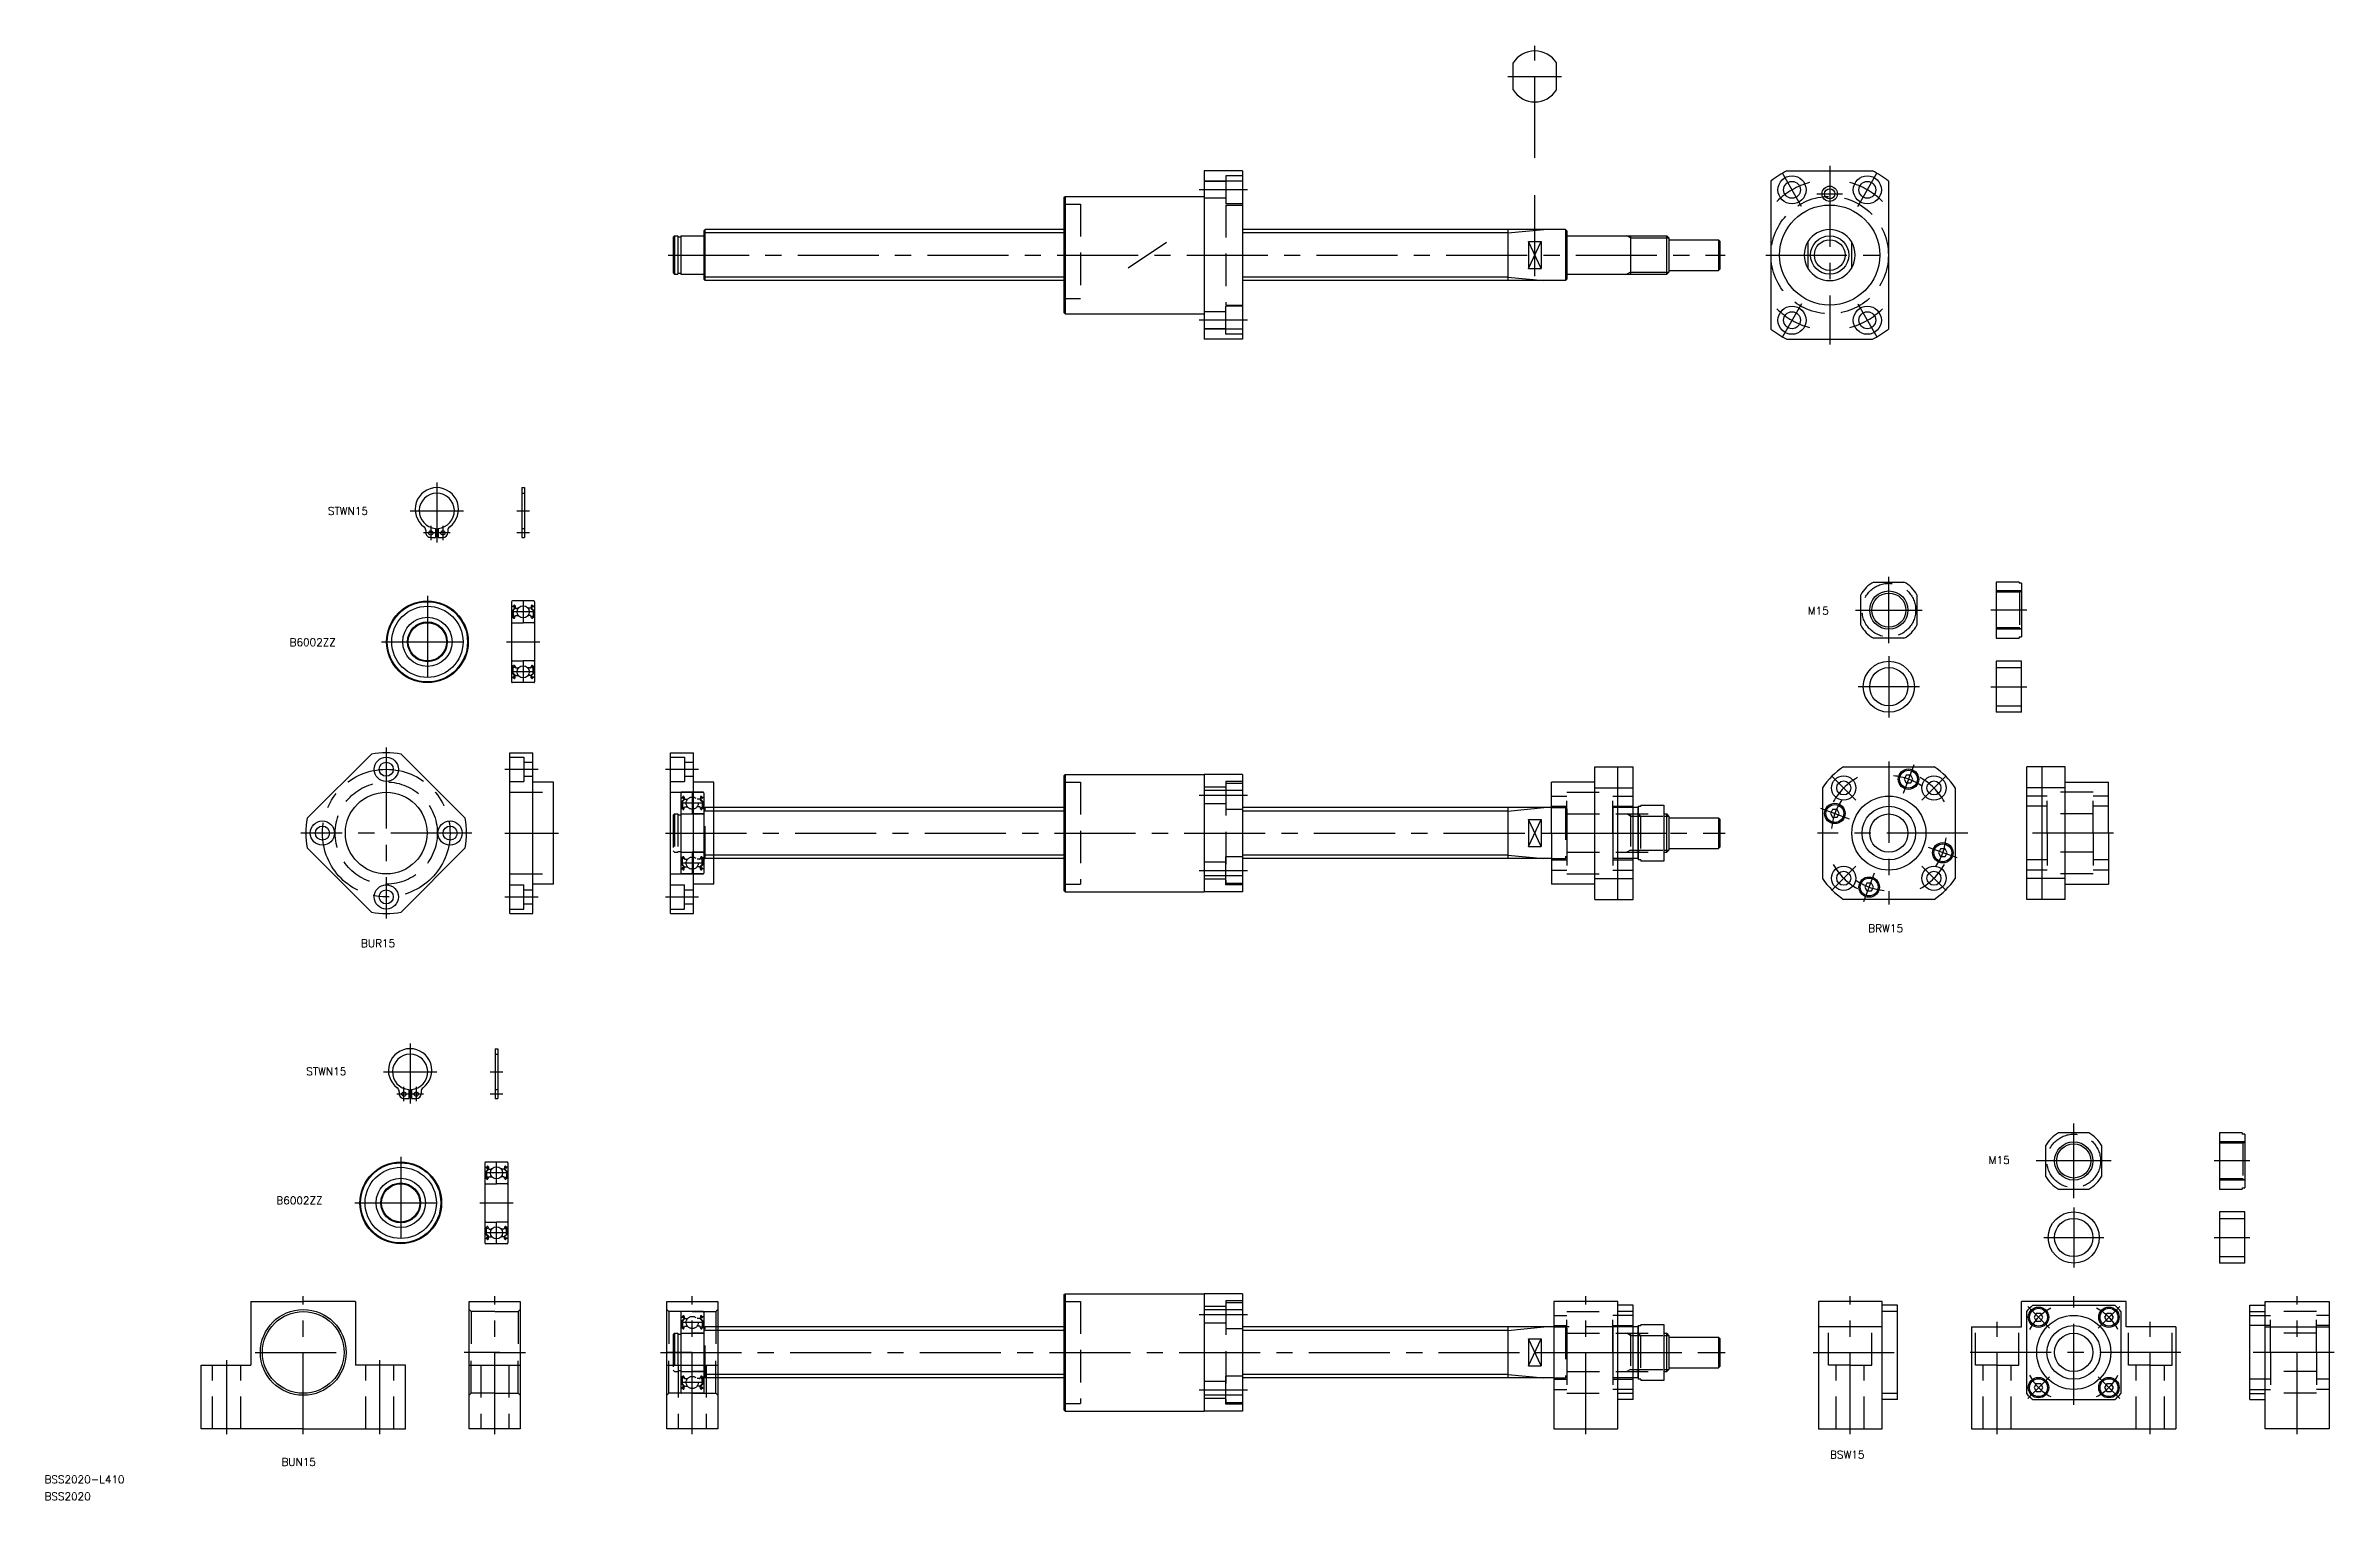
# Model space of a CAD drawing. Extents: x -101 to 795, y -58 to 512.
import ezdxf

# ---------------------------------------------------------------- set-up
doc = ezdxf.new("R2010")
doc.units = 0
doc.linetypes.add('CENTER', pattern=[50.8, 31.75, -6.35, 6.35, -6.35])
doc.linetypes.add('DASHED', pattern=[19.05, 12.7, -6.35])
doc.layers.get('0').update_dxf_attribs({"linetype": 'CONTINUOUS'})
doc.layers.add('CENTER', color=1, linetype='CENTER')
doc.styles.get("Standard").update_dxf_attribs({"font": 'txt.shx', "height": 3, "bigfont": 'bigfont.shx'})

msp = doc.modelspace()

# ---------------------------------------------------------------- texts
at = {"color": 7, "linetype": 'CONTINUOUS'}
for s, p in [('STWN15', (9.64, 328.16)), ('M15', (589.28, 289.08)), ('B6002ZZ', (-5.36, 276.73)), ('BUR15', (22.62, 158.77)), ('BRW15', (612.99, 164.66)), ('STWN15', (1.17, 108.6)), ('M15', (660.13, 73.83)), ('B6002ZZ', (-10.54, 58.03)), ('BUN15', (-8.55, -44.43)), ('BSW15', (598.01, -41.56)), ('BSS2020-L410', (-101.37, -51.27)), ('BSS2020', (-101.37, -57.92))]:
    msp.add_text(s, height=3, dxfattribs=at).set_placement(p)

# ---------------------------------------------------------------- linework, layer by layer
at = {"color": 7, "linetype": 'CONTINUOUS'}
for p, q in [((473.87, 494.67), (473.87, 505.2)), ((490.87, 494.67), (490.87, 505.2)), ((352.87, 462.93), (352.87, 396.93)), ((367.87, 462.93), (352.87, 462.93)), ((367.87, 458.92), (352.87, 458.92)), ((367.87, 462.93), (367.87, 396.93)), ((574.87, 458.92), (574.87, 400.95)), ((581.14, 462.93), (614.6, 462.93)), ((620.87, 458.92), (620.87, 400.95)), ((297.87, 452.43), (298.37, 452.93)), ((297.87, 452.43), (297.87, 407.43)), ((298.37, 452.93), (298.37, 406.93)), ((298.37, 452.93), (352.87, 452.93)), ((156.87, 439.43), (157.37, 439.93)), ((156.87, 439.43), (156.87, 420.43)), ((157.37, 419.93), (157.37, 439.93)), ((297.87, 439.93), (157.37, 439.93)), ((494.37, 439.93), (367.87, 439.93)), ((471.87, 439.93), (471.87, 419.93)), ((494.37, 439.93), (494.37, 419.93)), ((494.37, 439.93), (494.87, 439.43)), ((494.87, 439.43), (494.87, 420.43)), ((145.37, 437.43), (144.87, 436.93)), ((144.87, 436.93), (144.87, 422.93)), ((145.37, 437.43), (145.37, 422.43)), ((145.37, 437.43), (146.72, 437.43)), ((146.72, 437.43), (146.72, 422.43)), ((146.72, 437.08), (147.87, 437.08)), ((147.87, 437.43), (147.87, 422.43)), ((147.87, 437.43), (156.67, 437.43)), ((479.87, 435.2), (484.87, 435.2)), ((479.87, 435.2), (479.87, 424.66)), ((484.87, 435.2), (484.87, 424.66)), ((495.07, 437.43), (534.06, 437.43)), ((519.87, 437.43), (519.87, 422.43)), ((534.06, 422.43), (534.06, 437.43)), ((534.87, 436.62), (534.06, 437.43)), ((534.87, 436.62), (534.87, 423.25)), ((534.87, 435.93), (554.37, 435.93)), ((554.37, 435.93), (554.37, 423.93)), ((554.37, 435.93), (554.87, 435.43)), ((554.87, 435.43), (554.87, 424.43)), ((589.37, 435.2), (589.37, 424.67)), ((606.37, 435.2), (606.37, 424.67)), ((144.87, 422.93), (145.37, 422.43)), ((145.37, 422.43), (146.72, 422.43)), ((146.72, 422.78), (147.87, 422.78)), ((147.87, 422.43), (156.67, 422.43)), ((479.87, 424.66), (484.87, 424.66)), ((495.07, 422.43), (534.06, 422.43)), ((504.9, 422.43), (504.9, 422.43)), ((514.72, 422.43), (514.72, 422.43)), ((534.87, 423.25), (534.06, 422.43)), ((534.87, 423.93), (554.37, 423.93)), ((554.87, 424.43), (554.37, 423.93)), ((156.87, 420.43), (157.37, 419.93)), ((297.87, 419.93), (157.37, 419.93)), ((494.37, 419.93), (367.87, 419.93)), ((494.87, 420.43), (494.37, 419.93)), ((298.37, 406.93), (297.87, 407.43)), ((298.37, 406.93), (352.87, 406.93)), ((367.87, 400.95), (352.87, 400.95)), ((367.87, 396.93), (352.87, 396.93)), ((581.14, 396.93), (614.6, 396.93)), ((85.62, 338.81), (85.62, 319.31)), ((85.62, 338.81), (86.62, 338.81)), ((86.62, 338.81), (86.62, 319.31)), ((51.8, 322.83), (51.8, 319.31)), ((52.8, 322.83), (52.8, 319.31)), ((48, 321.96), (48, 321.21)), ((49.9, 319.31), (51.8, 319.31)), ((51.8, 321.95), (51.8, 321.95)), ((51.8, 321.07), (51.8, 321.07)), ((52.8, 319.31), (54.7, 319.31)), ((56.6, 321.96), (56.6, 321.21)), ((85.62, 319.31), (86.62, 319.31)), ((610.04, 284.88), (610.04, 296.75)), ((615.1, 301.82), (626.98, 301.82)), ((632.04, 296.75), (632.04, 284.88)), ((663.04, 301.82), (663.04, 279.81)), ((672.04, 301.82), (663.04, 301.82)), ((672.04, 301.82), (672.04, 301.32)), ((673.04, 301.32), (672.04, 301.32)), ((673.04, 301.32), (673.04, 280.32)), ((81.62, 294.1), (81.62, 262.7)), ((81.72, 292.35), (82.18, 292.35)), ((81.82, 288.05), (82.12, 288.05)), ((86.12, 294.4), (81.92, 294.4)), ((82.8, 291.58), (82.05, 290.83)), ((82.05, 290.83), (82.05, 288.45)), ((82.12, 288.05), (82.4, 287.72)), ((82.18, 292.35), (82.43, 292.65)), ((82.36, 291.94), (82.21, 292.07)), ((83, 291.5), (82.25, 290.75)), ((82.25, 290.75), (82.25, 288.45)), ((82.7, 288.45), (82.25, 288.45)), ((82.25, 288.25), (82.7, 288.25)), ((82.33, 292.22), (82.59, 292.52)), ((82.49, 292.09), (82.33, 292.22)), ((82.36, 291.94), (82.49, 292.09)), ((82.55, 287.65), (82.62, 287.65)), ((82.7, 288.25), (82.7, 288.45)), ((82.76, 292.46), (82.8, 291.58)), ((82.8, 287.78), (83.07, 288.52)), ((82.96, 292.48), (83.02, 291.74)), ((83, 291.97), (83, 291.5)), ((83.12, 291.65), (84.27, 291.65)), ((83.26, 288.65), (84.27, 288.65)), ((90.32, 294.4), (86.12, 294.4)), ((89.12, 291.65), (87.97, 291.65)), ((88.98, 288.65), (87.97, 288.65)), ((89.44, 287.78), (89.17, 288.52)), ((89.28, 292.48), (89.22, 291.74)), ((89.24, 291.97), (89.24, 291.5)), ((89.24, 291.5), (89.99, 290.75)), ((89.48, 292.46), (89.44, 291.58)), ((89.44, 291.58), (90.19, 290.83)), ((89.54, 288.25), (89.54, 288.45)), ((89.54, 288.45), (89.99, 288.45)), ((89.99, 288.25), (89.54, 288.25)), ((89.69, 287.65), (89.63, 287.65)), ((89.91, 292.22), (89.66, 292.52)), ((89.76, 292.09), (89.91, 292.22)), ((89.88, 291.94), (89.76, 292.09)), ((90.06, 292.35), (89.81, 292.65)), ((90.12, 288.05), (89.85, 287.72)), ((89.88, 291.94), (90.04, 292.07)), ((89.99, 290.75), (89.99, 288.45)), ((90.52, 292.35), (90.06, 292.35)), ((90.42, 288.05), (90.12, 288.05)), ((90.19, 290.83), (90.19, 288.45)), ((90.62, 294.1), (90.62, 262.7)), ((81.92, 285.9), (86.12, 285.9)), ((90.32, 285.9), (86.12, 285.9)), ((626.98, 279.81), (615.1, 279.81)), ((621.04, 279.81), (621.04, 279.81)), ((624.01, 279.81), (624.01, 279.81)), ((663.04, 279.81), (672.04, 279.81)), ((672.04, 280.32), (672.04, 279.81)), ((672.04, 280.32), (673.04, 280.32)), ((81.92, 270.9), (86.12, 270.9)), ((82.12, 268.75), (82.4, 269.08)), ((82.55, 269.15), (82.62, 269.15)), ((82.8, 269.02), (83.07, 268.28)), ((83.2, 270.9), (83.2, 270.9)), ((84.17, 270.9), (84.17, 270.9)), ((90.32, 270.9), (86.12, 270.9)), ((89.44, 269.02), (89.17, 268.28)), ((89.69, 269.15), (89.63, 269.15)), ((90.12, 268.75), (89.85, 269.08)), ((663.04, 270.81), (663.04, 250.81)), ((673.04, 270.81), (663.04, 270.81)), ((673.04, 250.81), (673.04, 270.81)), ((81.72, 264.45), (82.18, 264.45)), ((81.82, 268.75), (82.12, 268.75)), ((90.32, 262.4), (81.92, 262.4)), ((82.05, 265.97), (82.05, 268.35)), ((82.8, 265.22), (82.05, 265.97)), ((82.18, 264.45), (82.43, 264.15)), ((82.36, 264.86), (82.21, 264.73)), ((82.25, 268.55), (82.7, 268.55)), ((82.7, 268.35), (82.25, 268.35)), ((82.25, 266.05), (82.25, 268.35)), ((83, 265.3), (82.25, 266.05)), ((82.49, 264.71), (82.33, 264.58)), ((82.33, 264.58), (82.59, 264.28)), ((82.36, 264.86), (82.49, 264.71)), ((82.7, 268.55), (82.7, 268.35)), ((82.76, 264.34), (82.8, 265.22)), ((82.96, 264.32), (83.02, 265.06)), ((83, 264.83), (83, 265.3)), ((83.12, 265.15), (84.27, 265.15)), ((83.26, 268.15), (84.27, 268.15)), ((90.32, 262.4), (86.12, 262.4)), ((88.98, 268.15), (87.97, 268.15)), ((89.12, 265.15), (87.97, 265.15)), ((89.28, 264.32), (89.22, 265.06)), ((89.24, 265.3), (89.99, 266.05)), ((89.24, 264.83), (89.24, 265.3)), ((89.44, 265.22), (90.19, 265.97)), ((89.48, 264.34), (89.44, 265.22)), ((89.54, 268.55), (89.54, 268.35)), ((89.99, 268.55), (89.54, 268.55)), ((89.54, 268.35), (89.99, 268.35)), ((89.91, 264.58), (89.66, 264.28)), ((89.88, 264.86), (89.76, 264.71)), ((89.76, 264.71), (89.91, 264.58)), ((90.06, 264.45), (89.81, 264.15)), ((89.88, 264.86), (90.04, 264.73)), ((89.99, 266.05), (89.99, 268.35)), ((90.52, 264.45), (90.06, 264.45)), ((90.42, 268.75), (90.12, 268.75)), ((90.19, 265.97), (90.19, 268.35)), ((673.04, 250.81), (663.04, 250.81)), ((1.54, 209.27), (26.69, 234.42)), ((38.31, 234.42), (63.46, 209.27)), ((80.95, 171.96), (80.95, 234.96)), ((80.95, 234.96), (89.95, 234.96)), ((89.95, 171.96), (89.95, 234.96)), ((143.87, 171.96), (143.87, 234.96)), ((143.87, 234.96), (152.87, 234.96)), ((152.87, 171.96), (152.87, 234.96)), ((297.87, 225.96), (298.37, 226.46)), ((297.87, 225.96), (297.87, 180.96)), ((298.37, 226.46), (352.87, 226.46)), ((298.37, 226.46), (298.37, 180.46)), ((367.87, 226.46), (352.87, 226.46)), ((352.87, 226.46), (352.87, 180.46)), ((367.87, 226.46), (367.87, 180.46)), ((505.87, 177.46), (505.87, 229.46)), ((505.87, 229.46), (520.87, 229.46)), ((514.87, 177.46), (514.87, 229.46)), ((520.87, 177.46), (520.87, 229.46)), ((603.26, 229.46), (638.82, 229.46)), ((675.04, 177.46), (675.04, 229.46)), ((690.04, 229.46), (675.04, 229.46)), ((681.04, 177.46), (681.04, 229.46)), ((690.04, 177.46), (690.04, 229.46)), ((97.95, 223.46), (89.95, 223.46)), ((97.95, 183.46), (97.95, 223.46)), ((160.87, 223.46), (152.87, 223.46)), ((160.87, 183.46), (160.87, 223.46)), ((367.87, 220.19), (352.87, 220.19)), ((488.87, 203.46), (488.87, 223.46)), ((505.87, 223.46), (488.87, 223.46)), ((505.87, 221.24), (520.87, 221.24)), ((595.04, 221.24), (595.04, 185.68)), ((647.04, 221.24), (647.04, 185.68)), ((690.04, 221.24), (675.04, 221.24)), ((690.04, 223.46), (707.04, 223.46)), ((707.04, 203.46), (707.04, 223.46)), ((297.87, 213.46), (160.87, 213.46)), ((488.87, 213.46), (367.87, 213.46)), ((471.87, 213.46), (471.87, 193.46)), ((479.87, 208.73), (484.87, 208.73)), ((479.87, 208.73), (479.87, 198.19)), ((484.87, 208.73), (484.87, 198.19)), ((512.87, 213.46), (512.87, 193.46)), ((522.87, 213.46), (512.87, 213.46)), ((522.87, 213.96), (522.87, 192.96)), ((522.87, 213.96), (523.87, 213.96)), ((522.87, 193.46), (522.87, 213.46)), ((523.87, 214.46), (532.87, 214.46)), ((523.87, 214.46), (523.87, 213.96)), ((532.87, 214.46), (532.87, 192.46)), ((532.87, 210.96), (534.06, 210.96)), ((534.06, 195.96), (534.06, 210.96)), ((534.87, 210.15), (534.06, 210.96)), ((534.87, 210.15), (534.87, 196.77)), ((534.87, 209.46), (554.37, 209.46)), ((554.37, 209.46), (554.37, 197.46)), ((554.37, 209.46), (554.87, 208.96)), ((554.87, 208.96), (554.87, 197.96)), ((1.54, 197.65), (26.69, 172.5)), ((38.31, 172.5), (63.46, 197.65)), ((479.87, 198.19), (484.87, 198.19)), ((488.87, 203.46), (488.87, 183.46)), ((534.87, 197.46), (554.37, 197.46)), ((554.87, 197.96), (554.37, 197.46)), ((707.04, 203.46), (707.04, 183.46)), ((297.87, 193.46), (160.87, 193.46)), ((488.87, 193.46), (367.87, 193.46)), ((504.9, 195.96), (504.9, 195.96)), ((522.87, 193.46), (512.87, 193.46)), ((514.72, 195.96), (514.72, 195.96)), ((523.87, 192.96), (522.87, 192.96)), ((523.87, 192.96), (523.87, 192.46)), ((532.87, 192.46), (523.87, 192.46)), ((532.87, 195.96), (534.06, 195.96)), ((534.87, 196.77), (534.06, 195.96)), ((97.95, 183.46), (89.95, 183.46)), ((160.87, 183.46), (152.87, 183.46)), ((298.37, 180.46), (297.87, 180.96)), ((298.37, 180.46), (352.87, 180.46)), ((367.87, 186.73), (352.87, 186.73)), ((367.87, 180.46), (352.87, 180.46)), ((505.87, 183.46), (488.87, 183.46)), ((505.87, 185.68), (520.87, 185.68)), ((690.04, 185.68), (675.04, 185.68)), ((690.04, 183.46), (707.04, 183.46)), ((80.95, 171.96), (89.95, 171.96)), ((143.87, 171.96), (152.87, 171.96)), ((505.87, 177.46), (520.87, 177.46)), ((638.82, 177.46), (603.26, 177.46)), ((690.04, 177.46), (675.04, 177.46)), ((75.17, 118.99), (75.17, 99.49)), ((75.17, 118.99), (76.17, 118.99)), ((76.17, 118.99), (76.17, 99.49)), ((37.55, 102.14), (37.55, 101.39)), ((39.45, 99.49), (41.35, 99.49)), ((41.35, 103.01), (41.35, 99.49)), ((41.35, 102.13), (41.35, 102.13)), ((41.35, 101.25), (41.35, 101.25)), ((42.35, 103.01), (42.35, 99.49)), ((42.35, 99.49), (44.25, 99.49)), ((46.15, 102.14), (46.15, 101.39)), ((75.17, 99.49), (76.17, 99.49)), ((682.46, 80.96), (682.46, 69.09)), ((699.4, 86.02), (687.52, 86.02)), ((704.46, 69.09), (704.46, 80.96)), ((750.49, 86.02), (750.49, 64.02)), ((759.49, 86.02), (750.49, 86.02)), ((759.49, 86.02), (759.49, 85.52)), ((760.49, 85.52), (759.49, 85.52)), ((760.49, 85.52), (760.49, 64.52)), ((71.17, 74.28), (71.17, 42.88)), ((71.27, 72.53), (71.73, 72.53)), ((75.67, 74.58), (71.47, 74.58)), ((72.35, 71.77), (71.6, 71.02)), ((71.73, 72.53), (71.98, 72.83)), ((71.91, 72.12), (71.75, 72.25)), ((71.88, 72.41), (72.13, 72.7)), ((72.04, 72.28), (71.88, 72.41)), ((71.91, 72.12), (72.04, 72.28)), ((72.31, 72.64), (72.35, 71.77)), ((72.51, 72.67), (72.57, 71.93)), ((72.55, 72.15), (72.55, 71.68)), ((72.67, 71.83), (73.82, 71.83)), ((79.87, 74.58), (75.67, 74.58)), ((78.67, 71.83), (77.52, 71.83)), ((78.83, 72.67), (78.77, 71.93)), ((78.79, 72.15), (78.79, 71.68)), ((79.03, 72.64), (78.99, 71.77)), ((78.99, 71.77), (79.74, 71.02)), ((79.46, 72.41), (79.21, 72.7)), ((79.3, 72.28), (79.46, 72.41)), ((79.43, 72.12), (79.3, 72.28)), ((79.61, 72.53), (79.36, 72.83)), ((79.43, 72.12), (79.58, 72.25)), ((80.07, 72.53), (79.61, 72.53)), ((80.17, 74.28), (80.17, 42.88)), ((71.37, 68.23), (71.67, 68.23)), ((71.47, 66.08), (75.67, 66.08)), ((71.6, 71.02), (71.6, 68.63)), ((71.67, 68.23), (71.94, 67.91)), ((72.55, 71.68), (71.8, 70.93)), ((71.8, 70.93), (71.8, 68.63)), ((72.25, 68.63), (71.8, 68.63)), ((71.8, 68.43), (72.25, 68.43)), ((72.1, 67.83), (72.16, 67.83)), ((72.25, 68.43), (72.25, 68.63)), ((72.35, 67.97), (72.62, 68.7)), ((72.81, 68.83), (73.82, 68.83)), ((79.87, 66.08), (75.67, 66.08)), ((78.53, 68.83), (77.52, 68.83)), ((78.99, 67.97), (78.72, 68.7)), ((78.79, 71.68), (79.54, 70.93)), ((79.09, 68.63), (79.54, 68.63)), ((79.09, 68.43), (79.09, 68.63)), ((79.54, 68.43), (79.09, 68.43)), ((79.24, 67.83), (79.18, 67.83)), ((79.67, 68.23), (79.39, 67.91)), ((79.54, 70.93), (79.54, 68.63)), ((79.97, 68.23), (79.67, 68.23)), ((79.74, 71.02), (79.74, 68.63)), ((687.52, 64.02), (699.4, 64.02)), ((690.49, 64.02), (690.49, 64.02)), ((693.46, 64.02), (693.46, 64.02)), ((750.49, 64.02), (759.49, 64.02)), ((759.49, 64.52), (759.49, 64.02)), ((759.49, 64.52), (760.49, 64.52)), ((750.49, 55.02), (750.49, 35.02)), ((760.49, 55.02), (750.49, 55.02)), ((760.49, 35.02), (760.49, 55.02)), ((71.37, 48.93), (71.67, 48.93)), ((71.47, 51.08), (75.67, 51.08)), ((71.6, 46.15), (71.6, 48.53)), ((72.35, 45.4), (71.6, 46.15)), ((71.67, 48.93), (71.94, 49.26)), ((71.91, 45.04), (71.75, 44.92)), ((71.8, 48.73), (72.25, 48.73)), ((72.25, 48.53), (71.8, 48.53)), ((71.8, 46.23), (71.8, 48.53)), ((72.55, 45.48), (71.8, 46.23)), ((72.04, 44.89), (71.88, 44.76)), ((71.91, 45.04), (72.04, 44.89)), ((72.1, 49.33), (72.16, 49.33)), ((72.25, 48.73), (72.25, 48.53)), ((72.31, 44.52), (72.35, 45.4)), ((72.35, 49.2), (72.62, 48.47)), ((72.51, 44.5), (72.57, 45.24)), ((72.55, 45.01), (72.55, 45.48)), ((72.67, 45.33), (73.82, 45.33)), ((72.74, 51.08), (72.74, 51.08)), ((72.81, 48.33), (73.82, 48.33)), ((73.72, 51.08), (73.72, 51.08)), ((79.87, 51.08), (75.67, 51.08)), ((78.53, 48.33), (77.52, 48.33)), ((78.67, 45.33), (77.52, 45.33)), ((78.99, 49.2), (78.72, 48.47)), ((78.83, 44.5), (78.77, 45.24)), ((78.79, 45.48), (79.54, 46.23)), ((78.79, 45.01), (78.79, 45.48)), ((78.99, 45.4), (79.74, 46.15)), ((79.03, 44.52), (78.99, 45.4)), ((79.54, 48.73), (79.09, 48.73)), ((79.09, 48.73), (79.09, 48.53)), ((79.09, 48.53), (79.54, 48.53)), ((79.24, 49.33), (79.18, 49.33)), ((79.43, 45.04), (79.3, 44.89)), ((79.3, 44.89), (79.46, 44.76)), ((79.67, 48.93), (79.39, 49.26)), ((79.43, 45.04), (79.58, 44.92)), ((79.54, 46.23), (79.54, 48.53)), ((79.97, 48.93), (79.67, 48.93)), ((79.74, 46.15), (79.74, 48.53)), ((71.27, 44.63), (71.73, 44.63)), ((79.87, 42.58), (71.47, 42.58)), ((71.73, 44.63), (71.98, 44.34)), ((71.88, 44.76), (72.13, 44.47)), ((79.87, 42.58), (75.67, 42.58)), ((79.46, 44.76), (79.21, 44.47)), ((79.61, 44.63), (79.36, 44.34)), ((80.07, 44.63), (79.61, 44.63)), ((760.49, 35.02), (750.49, 35.02)), ((-20.5, 20), (0, 20)), ((-20.5, 20), (-20.5, -5)), ((20.5, 20), (0, 20)), ((20.5, 20), (20.5, -5)), ((65, -30), (65, 20)), ((65, 20), (85, 20)), ((85, 20), (85, -30)), ((142.37, -30), (142.37, 20)), ((142.37, 20), (162.37, 20)), ((162.37, 20), (162.37, -30)), ((297.87, 22.5), (298.37, 23)), ((297.87, 22.5), (297.87, -22.5)), ((298.37, 23), (352.87, 23)), ((298.37, 23), (298.37, -23)), ((367.87, 23), (352.87, 23)), ((352.87, 23), (352.87, -23)), ((367.87, 23), (367.87, -23)), ((489.87, 20), (489.87, -30)), ((514.87, 20), (489.87, 20)), ((514.87, 19.4), (514.87, 20)), ((514.87, -30), (514.87, 19.4)), ((520.87, 18.5), (514.87, 18.5)), ((520.87, -18.5), (520.87, 18.5)), ((593.43, 20), (593.43, -30)), ((618.43, 20), (593.43, 20)), ((618.43, 19.4), (618.43, 20)), ((618.43, -30), (618.43, 19.4)), ((624.43, 18.5), (618.43, 18.5)), ((624.43, -18.5), (624.43, 18.5)), ((713.96, 20), (672.96, 20)), ((672.96, 10), (672.96, 20)), ((677.4, 18.5), (709.52, 18.5)), ((713.96, 10), (713.96, 20)), ((762.49, -18.5), (762.49, 18.5)), ((762.49, 18.5), (768.49, 18.5)), ((768.49, 20), (793.49, 20)), ((768.49, 19.4), (768.49, 20)), ((768.49, -30), (768.49, 19.4)), ((793.49, 20), (793.49, -30)), ((297.87, 10), (162.37, 10)), ((367.87, 16.73), (352.87, 16.73)), ((489.87, 10), (367.87, 10)), ((471.87, 10), (471.87, -10)), ((512.87, 10), (512.87, -10)), ((522.87, 10), (512.87, 10)), ((520.87, 16.06), (514.87, 16.06)), ((522.87, 10.5), (522.87, -10.5)), ((522.87, 10.5), (523.87, 10.5)), ((522.87, -10), (522.87, 10)), ((523.87, 11), (532.87, 11)), ((523.87, 11), (523.87, 10.5)), ((532.87, 11), (532.87, -11)), ((618.43, 10), (593.43, 10)), ((624.43, 16.06), (618.43, 16.06)), ((653.46, 10), (653.46, -30)), ((653.46, 10), (672.96, 10)), ((674.96, 16.06), (674.96, -16.06)), ((711.96, 16.06), (711.96, -16.06)), ((733.46, 10), (713.96, 10)), ((733.46, 10), (733.46, -30)), ((762.49, 16.06), (768.49, 16.06)), ((768.49, 10), (793.49, 10)), ((479.87, 5.27), (484.87, 5.27)), ((479.87, 5.27), (479.87, -5.27)), ((484.87, 5.27), (484.87, -5.27)), ((532.87, 7.5), (534.06, 7.5)), ((534.06, -7.5), (534.06, 7.5)), ((534.87, 6.69), (534.06, 7.5)), ((534.87, 6.69), (534.87, -6.69)), ((534.87, 6), (554.37, 6)), ((554.37, 6), (554.37, -6)), ((554.37, 6), (554.87, 5.5)), ((554.87, 5.5), (554.87, -5.5)), ((-40, -30), (-40, -5)), ((40, -30), (40, -5)), ((65, -5), (85, -5)), ((142.37, -5), (162.37, -5)), ((479.87, -5.27), (484.87, -5.27)), ((504.9, -7.5), (504.9, -7.5)), ((514.72, -7.5), (514.72, -7.5)), ((532.87, -7.5), (534.06, -7.5)), ((534.87, -6.69), (534.06, -7.5)), ((534.87, -6), (554.37, -6)), ((554.87, -5.5), (554.37, -6)), ((297.87, -10), (162.37, -10)), ((367.87, -16.73), (352.87, -16.73)), ((489.87, -10), (367.87, -10)), ((522.87, -10), (512.87, -10)), ((520.87, -16.06), (514.87, -16.06)), ((523.87, -10.5), (522.87, -10.5)), ((523.87, -10.5), (523.87, -11)), ((532.87, -11), (523.87, -11)), ((624.43, -16.06), (618.43, -16.06)), ((762.49, -16.06), (768.49, -16.06)), ((298.37, -23), (297.87, -22.5)), ((298.37, -23), (352.87, -23)), ((367.87, -23), (352.87, -23)), ((520.87, -18.5), (514.87, -18.5)), ((624.43, -18.5), (618.43, -18.5)), ((677.4, -18.5), (709.52, -18.5)), ((762.49, -18.5), (768.49, -18.5)), ((0, -30), (-40, -30)), ((0, -30), (40, -30)), ((85, -30), (65, -30)), ((162.37, -30), (142.37, -30)), ((489.87, -30), (514.87, -30)), ((593.43, -30), (618.43, -30)), ((653.46, -30), (733.46, -30)), ((793.49, -30), (768.49, -30))]:
    msp.add_line(p, q, dxfattribs=at)
at = {"color": 3, "linetype": 'DASHED'}
for p, q in [((361.37, 458.78), (352.87, 458.78)), ((361.37, 460.98), (361.37, 449.98)), ((367.87, 460.98), (361.37, 460.98)), ((297.87, 449.93), (304.37, 449.93)), ((304.37, 449.93), (304.37, 412.93)), ((361.37, 452.18), (352.87, 452.18)), ((367.87, 449.98), (361.37, 449.98)), ((361.37, 449.53), (361.37, 410.34)), ((361.37, 449.53), (367.87, 449.53)), ((297.87, 412.93), (304.37, 412.93)), ((361.37, 407.69), (352.87, 407.69)), ((361.37, 410.34), (367.87, 410.34)), ((361.37, 398.89), (361.37, 409.89)), ((367.87, 409.89), (361.37, 409.89)), ((361.37, 401.09), (352.87, 401.09)), ((367.87, 398.89), (361.37, 398.89)), ((85.62, 336.61), (86.62, 336.61)), ((85.62, 322.81), (86.62, 322.81)), ((673.04, 298.32), (663.04, 298.32)), ((672.17, 297.82), (663.04, 297.82)), ((672.17, 297.82), (673.04, 298.32)), ((672.17, 297.82), (672.17, 283.82)), ((672.17, 283.82), (663.04, 283.82)), ((673.04, 283.32), (663.04, 283.32)), ((672.17, 283.82), (673.04, 283.32)), ((663.04, 268.31), (673.04, 268.31)), ((663.04, 253.31), (673.04, 253.31)), ((80.95, 233.21), (86.45, 233.21)), ((86.45, 233.21), (86.45, 223.71)), ((143.87, 233.21), (149.37, 233.21)), ((149.37, 233.21), (149.37, 223.71)), ((86.45, 231.21), (89.95, 231.21)), ((86.45, 225.71), (89.95, 225.71)), ((149.37, 231.21), (152.87, 231.21)), ((149.37, 225.71), (152.87, 225.71)), ((80.95, 223.71), (86.45, 223.71)), ((80.95, 219.46), (97.95, 219.46)), ((143.87, 223.71), (149.37, 223.71)), ((143.87, 219.46), (160.87, 219.46)), ((147.87, 219.16), (147.87, 187.76)), ((147.97, 217.41), (148.43, 217.41)), ((152.37, 219.46), (148.17, 219.46)), ((149.05, 216.64), (148.3, 215.89)), ((148.3, 215.89), (148.3, 213.51)), ((148.43, 217.41), (148.68, 217.71)), ((148.61, 217), (148.46, 217.13)), ((149.25, 216.56), (148.5, 215.81)), ((148.5, 215.81), (148.5, 213.51)), ((148.58, 217.28), (148.83, 217.58)), ((148.74, 217.15), (148.58, 217.28)), ((148.61, 217), (148.74, 217.15)), ((149.01, 217.52), (149.05, 216.64)), ((149.21, 217.54), (149.27, 216.8)), ((149.25, 217.03), (149.25, 216.56)), ((149.37, 216.71), (150.52, 216.71)), ((156.57, 219.46), (152.37, 219.46)), ((155.37, 216.71), (154.22, 216.71)), ((155.53, 217.54), (155.47, 216.8)), ((155.49, 217.03), (155.49, 216.56)), ((155.49, 216.56), (156.24, 215.81)), ((155.73, 217.52), (155.69, 216.64)), ((155.69, 216.64), (156.44, 215.89)), ((156.16, 217.28), (155.91, 217.58)), ((156.01, 217.15), (156.16, 217.28)), ((156.13, 217), (156.01, 217.15)), ((156.31, 217.41), (156.06, 217.71)), ((156.13, 217), (156.29, 217.13)), ((156.24, 215.81), (156.24, 213.51)), ((156.77, 217.41), (156.31, 217.41)), ((156.44, 215.89), (156.44, 213.51)), ((156.87, 219.16), (156.87, 187.76)), ((297.87, 223.46), (304.37, 223.46)), ((304.37, 223.46), (304.37, 183.46)), ((361.37, 221.51), (352.87, 221.51)), ((367.87, 223.71), (361.37, 223.71)), ((361.37, 223.71), (361.37, 212.71)), ((361.37, 223.06), (367.87, 223.06)), ((361.37, 223.06), (361.37, 183.86)), ((488.87, 217.96), (494.87, 217.96)), ((494.87, 203.46), (494.87, 219.46)), ((494.87, 219.46), (512.87, 219.46)), ((512.87, 203.46), (512.87, 219.46)), ((512.87, 217.96), (520.87, 217.96)), ((683.04, 217.96), (675.04, 217.96)), ((683.04, 203.46), (683.04, 219.46)), ((701.04, 219.46), (683.04, 219.46)), ((701.04, 203.46), (701.04, 219.46)), ((707.04, 217.96), (701.04, 217.96)), ((145.37, 210.96), (144.87, 210.46)), ((144.87, 210.46), (144.87, 196.46)), ((145.37, 210.96), (145.37, 195.96)), ((145.37, 210.96), (146.72, 210.96)), ((146.72, 210.96), (146.72, 195.96)), ((146.72, 210.61), (147.87, 210.61)), ((147.87, 210.96), (156.67, 210.96)), ((147.87, 210.96), (147.87, 195.96)), ((148.07, 213.11), (148.37, 213.11)), ((148.17, 210.96), (152.37, 210.96)), ((148.37, 213.11), (148.65, 212.78)), ((148.95, 213.51), (148.5, 213.51)), ((148.5, 213.31), (148.95, 213.31)), ((148.8, 212.71), (148.87, 212.71)), ((148.95, 213.31), (148.95, 213.51)), ((149.05, 212.84), (149.32, 213.58)), ((149.51, 213.71), (150.52, 213.71)), ((156.57, 210.96), (152.37, 210.96)), ((155.23, 213.71), (154.22, 213.71)), ((155.69, 212.84), (155.42, 213.58)), ((155.79, 213.51), (156.24, 213.51)), ((155.79, 213.31), (155.79, 213.51)), ((156.24, 213.31), (155.79, 213.31)), ((155.94, 212.71), (155.88, 212.71)), ((156.37, 213.11), (156.1, 212.78)), ((156.67, 213.11), (156.37, 213.11)), ((156.87, 212.96), (157.37, 213.46)), ((156.87, 212.96), (156.87, 193.96)), ((160.87, 212.11), (156.87, 212.11)), ((157.37, 193.46), (157.37, 213.46)), ((160.87, 213.46), (157.37, 213.46)), ((361.37, 214.91), (352.87, 214.91)), ((367.87, 212.71), (361.37, 212.71)), ((488.87, 213.96), (494.87, 213.96)), ((488.87, 213.46), (494.37, 213.46)), ((494.37, 213.46), (494.37, 193.46)), ((494.37, 213.46), (494.87, 212.96)), ((494.87, 212.96), (494.87, 193.96)), ((494.87, 212.96), (494.87, 193.96)), ((495.07, 210.96), (532.87, 210.96)), ((512.87, 213.96), (520.87, 213.96)), ((519.87, 210.15), (518.46, 210.96)), ((519.87, 210.96), (519.87, 195.96)), ((519.87, 210.15), (532.87, 210.15)), ((523.74, 210.15), (522.33, 210.96)), ((523.74, 210.15), (523.74, 196.77)), ((683.04, 213.96), (675.04, 213.96)), ((701.04, 210.96), (683.04, 210.96)), ((707.04, 213.96), (701.04, 213.96)), ((494.87, 203.46), (494.87, 187.46)), ((512.87, 203.46), (512.87, 187.46)), ((683.04, 203.46), (683.04, 187.46)), ((701.04, 203.46), (701.04, 187.46)), ((144.87, 196.46), (145.37, 195.96)), ((145.37, 195.96), (146.72, 195.96)), ((146.72, 196.31), (147.87, 196.31)), ((147.87, 195.96), (156.67, 195.96)), ((147.97, 189.51), (148.43, 189.51)), ((148.07, 193.81), (148.37, 193.81)), ((148.17, 195.96), (152.37, 195.96)), ((148.3, 191.03), (148.3, 193.41)), ((149.05, 190.28), (148.3, 191.03)), ((148.37, 193.81), (148.65, 194.14)), ((148.43, 189.51), (148.68, 189.21)), ((148.61, 189.92), (148.46, 189.79)), ((148.5, 193.61), (148.95, 193.61)), ((148.5, 191.11), (148.5, 193.41)), ((148.95, 193.41), (148.5, 193.41)), ((149.25, 190.36), (148.5, 191.11)), ((148.74, 189.77), (148.58, 189.64)), ((148.58, 189.64), (148.83, 189.34)), ((148.61, 189.92), (148.74, 189.77)), ((148.8, 194.21), (148.87, 194.21)), ((148.95, 193.61), (148.95, 193.41)), ((149.01, 189.4), (149.05, 190.28)), ((149.05, 194.08), (149.32, 193.34)), ((149.21, 189.38), (149.27, 190.12)), ((149.25, 189.89), (149.25, 190.36)), ((149.37, 190.21), (150.52, 190.21)), ((149.45, 195.96), (149.45, 195.96)), ((149.51, 193.21), (150.52, 193.21)), ((150.42, 195.96), (150.42, 195.96)), ((156.57, 195.96), (152.37, 195.96)), ((155.23, 193.21), (154.22, 193.21)), ((155.37, 190.21), (154.22, 190.21)), ((155.69, 194.08), (155.42, 193.34)), ((155.53, 189.38), (155.47, 190.12)), ((155.49, 190.36), (156.24, 191.11)), ((155.49, 189.89), (155.49, 190.36)), ((155.69, 190.28), (156.44, 191.03)), ((155.73, 189.4), (155.69, 190.28)), ((156.24, 193.61), (155.79, 193.61)), ((155.79, 193.61), (155.79, 193.41)), ((155.79, 193.41), (156.24, 193.41)), ((155.94, 194.21), (155.88, 194.21)), ((156.16, 189.64), (155.91, 189.34)), ((156.13, 189.92), (156.01, 189.77)), ((156.01, 189.77), (156.16, 189.64)), ((156.31, 189.51), (156.06, 189.21)), ((156.37, 193.81), (156.1, 194.14)), ((156.13, 189.92), (156.29, 189.79)), ((156.24, 191.11), (156.24, 193.41)), ((156.77, 189.51), (156.31, 189.51)), ((156.67, 193.81), (156.37, 193.81)), ((156.44, 191.03), (156.44, 193.41)), ((160.87, 194.81), (156.87, 194.81)), ((156.87, 193.96), (157.37, 193.46)), ((160.87, 193.46), (157.37, 193.46)), ((361.37, 192.01), (352.87, 192.01)), ((367.87, 194.21), (361.37, 194.21)), ((361.37, 183.21), (361.37, 194.21)), ((488.87, 193.46), (494.37, 193.46)), ((488.87, 192.96), (494.87, 192.96)), ((488.87, 188.96), (494.87, 188.96)), ((494.87, 193.96), (494.37, 193.46)), ((495.07, 195.96), (532.87, 195.96)), ((504.9, 195.96), (504.9, 195.96)), ((512.87, 192.96), (520.87, 192.96)), ((512.87, 188.96), (520.87, 188.96)), ((514.72, 195.96), (514.72, 195.96)), ((519.87, 196.77), (518.46, 195.96)), ((519.87, 196.77), (532.87, 196.77)), ((523.74, 196.77), (522.33, 195.96)), ((683.04, 192.96), (675.04, 192.96)), ((683.04, 188.96), (675.04, 188.96)), ((701.04, 195.96), (683.04, 195.96)), ((707.04, 192.96), (701.04, 192.96)), ((707.04, 188.96), (701.04, 188.96)), ((80.95, 187.46), (97.95, 187.46)), ((80.95, 183.21), (86.45, 183.21)), ((86.45, 173.71), (86.45, 183.21)), ((86.45, 181.21), (89.95, 181.21)), ((143.87, 187.46), (160.87, 187.46)), ((143.87, 183.21), (149.37, 183.21)), ((156.57, 187.46), (148.17, 187.46)), ((149.37, 173.71), (149.37, 183.21)), ((149.37, 181.21), (152.87, 181.21)), ((156.57, 187.46), (152.37, 187.46)), ((297.87, 183.46), (304.37, 183.46)), ((361.37, 185.41), (352.87, 185.41)), ((361.37, 183.86), (367.87, 183.86)), ((367.87, 183.21), (361.37, 183.21)), ((494.87, 187.46), (512.87, 187.46)), ((701.04, 187.46), (683.04, 187.46)), ((80.95, 173.71), (86.45, 173.71)), ((86.45, 175.71), (89.95, 175.71)), ((143.87, 173.71), (149.37, 173.71)), ((149.37, 175.71), (152.87, 175.71)), ((75.17, 116.79), (76.17, 116.79)), ((75.17, 102.99), (76.17, 102.99)), ((760.49, 82.52), (750.49, 82.52)), ((759.63, 82.02), (750.49, 82.02)), ((759.63, 82.02), (760.49, 82.52)), ((759.63, 82.02), (759.63, 68.02)), ((759.63, 68.02), (750.49, 68.02)), ((760.49, 67.52), (750.49, 67.52)), ((759.63, 68.02), (760.49, 67.52)), ((750.49, 52.52), (760.49, 52.52)), ((750.49, 37.52), (760.49, 37.52)), ((297.87, 20), (304.37, 20)), ((304.37, 20), (304.37, -20)), ((361.37, 18.05), (352.87, 18.05)), ((367.87, 20.25), (361.37, 20.25)), ((361.37, 20.25), (361.37, 9.25)), ((361.37, 19.6), (367.87, 19.6)), ((361.37, 19.6), (361.37, -19.6)), ((65, 16.8), (65.8, 16)), ((65.8, 16), (65.8, 0)), ((75, 16), (65.8, 16)), ((75, 16), (84.2, 16)), ((85, 16.8), (84.2, 16)), ((84.2, 16), (84.2, 0)), ((142.37, 16.8), (143.17, 16)), ((143.17, 16), (143.17, 0)), ((152.37, 16), (143.17, 16)), ((147.87, 15.7), (147.87, -15.7)), ((147.97, 13.95), (148.43, 13.95)), ((148.07, 9.65), (148.37, 9.65)), ((152.37, 16), (148.17, 16)), ((149.05, 13.18), (148.3, 12.43)), ((148.3, 12.43), (148.3, 10.05)), ((148.37, 9.65), (148.65, 9.32)), ((148.43, 13.95), (148.68, 14.25)), ((148.61, 13.54), (148.46, 13.67)), ((149.25, 13.1), (148.5, 12.35)), ((148.5, 12.35), (148.5, 10.05)), ((148.95, 10.05), (148.5, 10.05)), ((148.5, 9.85), (148.95, 9.85)), ((148.58, 13.82), (148.83, 14.12)), ((148.74, 13.69), (148.58, 13.82)), ((148.61, 13.54), (148.74, 13.69)), ((148.8, 9.25), (148.87, 9.25)), ((148.95, 9.85), (148.95, 10.05)), ((149.01, 14.06), (149.05, 13.18)), ((149.05, 9.38), (149.32, 10.12)), ((149.21, 14.08), (149.27, 13.34)), ((149.25, 13.57), (149.25, 13.1)), ((149.37, 13.25), (150.52, 13.25)), ((149.51, 10.25), (150.52, 10.25)), ((152.37, 16), (161.57, 16)), ((156.57, 16), (152.37, 16)), ((155.37, 13.25), (154.22, 13.25)), ((155.23, 10.25), (154.22, 10.25)), ((155.69, 9.38), (155.42, 10.12)), ((155.53, 14.08), (155.47, 13.34)), ((155.49, 13.57), (155.49, 13.1)), ((155.49, 13.1), (156.24, 12.35)), ((155.73, 14.06), (155.69, 13.18)), ((155.69, 13.18), (156.44, 12.43)), ((155.79, 10.05), (156.24, 10.05)), ((155.79, 9.85), (155.79, 10.05)), ((156.24, 9.85), (155.79, 9.85)), ((155.94, 9.25), (155.88, 9.25)), ((156.16, 13.82), (155.91, 14.12)), ((156.01, 13.69), (156.16, 13.82)), ((156.13, 13.54), (156.01, 13.69)), ((156.31, 13.95), (156.06, 14.25)), ((156.37, 9.65), (156.1, 9.32)), ((156.13, 13.54), (156.29, 13.67)), ((156.24, 12.35), (156.24, 10.05)), ((156.77, 13.95), (156.31, 13.95)), ((156.67, 9.65), (156.37, 9.65)), ((156.44, 12.43), (156.44, 10.05)), ((156.87, 15.7), (156.87, -15.7)), ((156.87, 9.5), (157.37, 10)), ((156.87, 9.5), (156.87, -9.5)), ((157.37, -10), (157.37, 10)), ((162.37, 10), (157.37, 10)), ((162.37, 16.8), (161.57, 16)), ((161.57, 16), (161.57, 0)), ((361.37, 11.45), (352.87, 11.45)), ((367.87, 9.25), (361.37, 9.25)), ((489.87, 14.5), (494.87, 14.5)), ((489.87, 10.5), (494.87, 10.5)), ((489.87, 10), (494.37, 10)), ((514.87, 10), (489.87, 10)), ((494.37, 10), (494.37, -10)), ((494.37, 10), (494.87, 9.5)), ((494.87, 0), (494.87, 16)), ((494.87, 16), (512.87, 16)), ((494.87, 9.5), (494.87, -9.5)), ((494.87, 9.5), (494.87, -9.5)), ((512.87, 0), (512.87, 16)), ((520.87, 14.5), (512.87, 14.5)), ((512.87, 10.5), (520.87, 10.5)), ((597.43, -5), (597.43, 10)), ((614.43, -5), (614.43, 10)), ((654.96, -5), (654.96, 10)), ((671.96, -5), (671.96, 10)), ((714.96, -5), (714.96, 10)), ((731.96, -5), (731.96, 10)), ((762.49, 14.5), (770.49, 14.5)), ((770.49, 10.5), (762.49, 10.5)), ((770.49, 0), (770.49, 16)), ((788.49, 16), (770.49, 16)), ((788.49, 0), (788.49, 16)), ((793.49, 14.5), (788.49, 14.5)), ((793.49, 10.5), (788.49, 10.5)), ((65.8, -16), (65.8, 0)), ((84.2, -16), (84.2, 0)), ((145.37, 7.5), (144.87, 7)), ((144.87, 7), (144.87, -7)), ((145.37, 7.5), (145.37, -7.5)), ((145.37, 7.5), (146.72, 7.5)), ((146.72, 7.5), (146.72, -7.5)), ((146.72, 7.15), (147.87, 7.15)), ((147.87, 7.5), (147.87, -7.5)), ((147.87, 7.5), (156.67, 7.5)), ((148.17, 7.5), (152.37, 7.5)), ((156.57, 7.5), (152.37, 7.5)), ((162.37, 8.65), (156.87, 8.65)), ((494.87, 0), (494.87, -16)), ((495.07, 7.5), (532.87, 7.5)), ((512.87, 0), (512.87, -16)), ((519.87, 6.69), (518.46, 7.5)), ((519.87, 7.5), (519.87, -7.5)), ((519.87, 6.69), (532.87, 6.69)), ((523.74, 6.69), (522.33, 7.5)), ((523.74, 6.69), (523.74, -6.69)), ((788.49, 7.5), (770.49, 7.5)), ((-35.5, -30), (-35.5, -5)), ((-24.5, -30), (-24.5, -5)), ((24.5, -30), (24.5, -5)), ((35.5, -30), (35.5, -5)), ((69.5, -5), (69.5, -30)), ((80.5, -5), (80.5, -30)), ((143.17, -16), (143.17, 0)), ((144.87, -7), (145.37, -7.5)), ((145.37, -7.5), (146.72, -7.5)), ((146.72, -7.15), (147.87, -7.15)), ((146.87, -5), (146.87, -30)), ((147.87, -7.5), (156.67, -7.5)), ((148.17, -7.5), (152.37, -7.5)), ((149.45, -7.5), (149.45, -7.5)), ((150.42, -7.5), (150.42, -7.5)), ((156.57, -7.5), (152.37, -7.5)), ((162.37, -8.65), (156.87, -8.65)), ((157.87, -5), (157.87, -30)), ((161.57, -16), (161.57, 0)), ((495.07, -7.5), (532.87, -7.5)), ((514.72, -7.5), (514.72, -7.5)), ((519.87, -6.69), (518.46, -7.5)), ((519.87, -6.69), (532.87, -6.69)), ((523.74, -6.69), (522.33, -7.5)), ((605.93, -5), (597.43, -5)), ((600.43, -30), (600.43, -5)), ((605.93, -5), (614.43, -5)), ((611.43, -30), (611.43, -5)), ((663.46, -5), (654.96, -5)), ((657.96, -30), (657.96, -5)), ((663.46, -5), (671.96, -5)), ((668.96, -30), (668.96, -5)), ((723.46, -5), (714.96, -5)), ((717.96, -30), (717.96, -5)), ((723.46, -5), (731.96, -5)), ((728.96, -30), (728.96, -5)), ((770.49, 0), (770.49, -16)), ((788.49, -7.5), (770.49, -7.5)), ((788.49, 0), (788.49, -16)), ((65, -16.8), (65.8, -16)), ((75, -16), (65.8, -16)), ((75, -16), (84.2, -16)), ((85, -16.8), (84.2, -16)), ((142.37, -16.8), (143.17, -16)), ((152.37, -16), (143.17, -16)), ((147.97, -13.95), (148.43, -13.95)), ((148.07, -9.65), (148.37, -9.65)), ((156.57, -16), (148.17, -16)), ((148.3, -12.43), (148.3, -10.05)), ((149.05, -13.18), (148.3, -12.43)), ((148.37, -9.65), (148.65, -9.32)), ((148.43, -13.95), (148.68, -14.25)), ((148.61, -13.54), (148.46, -13.67)), ((148.5, -9.85), (148.95, -9.85)), ((148.5, -12.35), (148.5, -10.05)), ((148.95, -10.05), (148.5, -10.05)), ((149.25, -13.1), (148.5, -12.35)), ((148.74, -13.69), (148.58, -13.82)), ((148.58, -13.82), (148.83, -14.12)), ((148.61, -13.54), (148.74, -13.69)), ((148.8, -9.25), (148.87, -9.25)), ((148.95, -9.85), (148.95, -10.05)), ((149.01, -14.06), (149.05, -13.18)), ((149.05, -9.38), (149.32, -10.12)), ((149.21, -14.08), (149.27, -13.34)), ((149.25, -13.57), (149.25, -13.1)), ((149.37, -13.25), (150.52, -13.25)), ((149.51, -10.25), (150.52, -10.25)), ((152.37, -16), (161.57, -16)), ((156.57, -16), (152.37, -16)), ((155.23, -10.25), (154.22, -10.25)), ((155.37, -13.25), (154.22, -13.25)), ((155.69, -9.38), (155.42, -10.12)), ((155.53, -14.08), (155.47, -13.34)), ((155.49, -13.1), (156.24, -12.35)), ((155.49, -13.57), (155.49, -13.1)), ((155.69, -13.18), (156.44, -12.43)), ((155.73, -14.06), (155.69, -13.18)), ((156.24, -9.85), (155.79, -9.85)), ((155.79, -9.85), (155.79, -10.05)), ((155.79, -10.05), (156.24, -10.05)), ((155.94, -9.25), (155.88, -9.25)), ((156.16, -13.82), (155.91, -14.12)), ((156.13, -13.54), (156.01, -13.69)), ((156.01, -13.69), (156.16, -13.82)), ((156.31, -13.95), (156.06, -14.25)), ((156.37, -9.65), (156.1, -9.32)), ((156.13, -13.54), (156.29, -13.67)), ((156.24, -12.35), (156.24, -10.05)), ((156.77, -13.95), (156.31, -13.95)), ((156.67, -9.65), (156.37, -9.65)), ((156.44, -12.43), (156.44, -10.05)), ((156.87, -9.5), (157.37, -10)), ((162.37, -10), (157.37, -10)), ((162.37, -16.8), (161.57, -16)), ((361.37, -11.45), (352.87, -11.45)), ((367.87, -9.25), (361.37, -9.25)), ((361.37, -20.25), (361.37, -9.25)), ((489.87, -10), (494.37, -10)), ((489.87, -10.5), (494.87, -10.5)), ((489.87, -14.5), (494.87, -14.5)), ((494.87, -9.5), (494.37, -10)), ((494.87, -16), (512.87, -16)), ((512.87, -10.5), (520.87, -10.5)), ((520.87, -14.5), (512.87, -14.5)), ((770.49, -10.5), (762.49, -10.5)), ((762.49, -14.5), (770.49, -14.5)), ((788.49, -16), (770.49, -16)), ((793.49, -10.5), (788.49, -10.5)), ((793.49, -14.5), (788.49, -14.5)), ((297.87, -20), (304.37, -20)), ((361.37, -18.05), (352.87, -18.05)), ((361.37, -19.6), (367.87, -19.6)), ((367.87, -20.25), (361.37, -20.25))]:
    msp.add_line(p, q, dxfattribs=at)
at = {"color": 3, "linetype": 'CONTINUOUS'}
for p, q in [((471.87, 438.58), (485.87, 439.93)), ((297.87, 438.58), (156.87, 438.58)), ((471.87, 438.58), (367.87, 438.58)), ((479.87, 424.66), (484.87, 435.2)), ((484.87, 424.66), (479.87, 435.2)), ((519.87, 436.62), (518.46, 437.43)), ((519.87, 436.62), (534.87, 436.62)), ((519.87, 423.25), (518.46, 422.43)), ((519.87, 423.25), (534.87, 423.25)), ((297.87, 421.28), (156.87, 421.28)), ((471.87, 421.28), (367.87, 421.28)), ((471.87, 421.28), (485.87, 419.93)), ((297.87, 212.11), (160.87, 212.11)), ((471.87, 212.11), (367.87, 212.11)), ((471.87, 212.11), (485.87, 213.46)), ((479.87, 198.19), (484.87, 208.73)), ((484.87, 198.19), (479.87, 208.73)), ((532.87, 210.15), (534.87, 210.15)), ((297.87, 194.81), (160.87, 194.81)), ((471.87, 194.81), (367.87, 194.81)), ((471.87, 194.81), (485.87, 193.46)), ((532.87, 196.77), (534.87, 196.77)), ((471.87, 8.65), (485.87, 10)), ((297.87, 8.65), (162.37, 8.65)), ((471.87, 8.65), (367.87, 8.65)), ((479.87, -5.27), (484.87, 5.27)), ((484.87, -5.27), (479.87, 5.27)), ((532.87, 6.69), (534.87, 6.69)), ((297.87, -8.65), (162.37, -8.65)), ((471.87, -8.65), (367.87, -8.65)), ((471.87, -8.65), (485.87, -10)), ((532.87, -6.69), (534.87, -6.69))]:
    msp.add_line(p, q, dxfattribs=at)
at = {"color": 7, "linetype": 'CONTINUOUS'}
for points in [[(627.87, 226.1), (627, 224.6), (627.87, 223.1), (629.6, 223.1), (630.47, 224.6), (629.6, 226.1)], [(599.03, 212.66), (598.16, 211.16), (599.03, 209.66), (600.76, 209.66), (601.63, 211.16), (600.76, 212.66)], [(641.32, 197.26), (640.45, 195.76), (641.32, 194.26), (643.05, 194.26), (643.91, 195.76), (643.05, 197.26)], [(612.48, 183.82), (611.61, 182.32), (612.48, 180.82), (614.21, 180.82), (615.08, 182.32), (614.21, 183.82)], [(678.81, 15.29), (677.94, 13.79), (678.81, 12.29), (680.54, 12.29), (681.41, 13.79), (680.54, 15.29)], [(706.38, 15.29), (705.52, 13.79), (706.38, 12.29), (708.12, 12.29), (708.98, 13.79), (708.12, 15.29)], [(678.81, -12.29), (677.94, -13.79), (678.81, -15.29), (680.54, -15.29), (681.41, -13.79), (680.54, -12.29)], [(706.38, -12.29), (705.52, -13.79), (706.38, -15.29), (708.12, -15.29), (708.98, -13.79), (708.12, -12.29)]]:
    msp.add_lwpolyline(points, close=True, dxfattribs=at)
for points in [[(-40, -5), (-20.5, -5)], [(40, -5), (20.5, -5)]]:
    msp.add_lwpolyline(points, dxfattribs=at)
for centre, radius in [((583.12, 455.48), 5.5), ((583.12, 455.48), 3.3), ((612.62, 455.48), 5.5), ((612.62, 455.48), 3.3), ((597.87, 429.93), 19.6), ((597.87, 453.93), 2), ((597.87, 429.93), 7.5), ((597.87, 429.93), 6), ((583.12, 404.39), 5.5), ((583.12, 404.39), 3.3), ((612.62, 404.39), 5.5), ((612.62, 404.39), 3.3), ((49.9, 321.06), 0.85), ((54.7, 321.06), 0.85), ((621.04, 290.82), 6.69), ((48.62, 278.4), 16), ((48.62, 278.4), 15.7), ((48.62, 278.4), 13.95), ((48.62, 278.4), 9.65), ((86.12, 290.15), 2.38), ((48.62, 278.4), 7.8), ((48.62, 278.4), 7.5), ((86.12, 266.65), 2.38), ((621.04, 260.81), 10), ((621.04, 260.81), 7.5), ((32.5, 228.46), 4.75), ((32.5, 228.46), 2.75), ((603.36, 221.14), 4.75), ((628.73, 224.6), 4), ((628.73, 224.6), 3.5), ((638.72, 221.14), 4.75), ((32.5, 203.46), 16), ((599.9, 211.16), 4), ((603.36, 221.14), 2.75), ((621.04, 203.46), 14.5), ((638.72, 221.14), 2.75), ((7.5, 203.46), 4.75), ((7.5, 203.46), 2.75), ((57.5, 203.46), 4.75), ((57.5, 203.46), 2.75), ((599.9, 211.16), 3.5), ((621.04, 203.46), 10.5), ((621.04, 203.46), 7.5), ((642.18, 195.76), 4), ((642.18, 195.76), 3.5), ((603.36, 185.78), 4.75), ((603.36, 185.78), 2.75), ((638.72, 185.78), 4.75), ((638.72, 185.78), 2.75), ((32.5, 178.46), 4.75), ((32.5, 178.46), 2.75), ((613.34, 182.32), 4), ((613.34, 182.32), 3.5), ((39.45, 101.24), 0.85), ((44.25, 101.24), 0.85), ((693.46, 75.02), 6.69), ((38.17, 58.58), 16), ((38.17, 58.58), 15.7), ((38.17, 58.58), 13.95), ((75.67, 70.33), 2.38), ((38.17, 58.58), 9.65), ((38.17, 58.58), 7.8), ((38.17, 58.58), 7.5), ((693.46, 45.02), 10), ((75.67, 46.83), 2.38), ((693.46, 45.02), 7.5), ((0, 0), 16.8), ((0, 0), 16), ((679.67, 13.79), 4), ((679.67, 13.79), 3.5), ((693.46, 0), 14.5), ((693.46, 0), 10.5), ((707.25, 13.79), 4), ((707.25, 13.79), 3.5), ((693.46, 0), 7.5), ((679.67, -13.79), 4), ((679.67, -13.79), 3.5), ((707.25, -13.79), 4), ((707.25, -13.79), 3.5)]:
    msp.add_circle(centre, radius, dxfattribs=at)
at = {"color": 3, "linetype": 'DASHED'}
for centre, radius in [((597.87, 429.93), 23), ((621.04, 290.82), 10.5), ((32.5, 203.46), 20), ((152.37, 215.21), 2.38), ((152.37, 191.71), 2.38), ((693.46, 75.02), 10.5), ((152.37, 11.75), 2.38), ((152.37, -11.75), 2.38)]:
    msp.add_circle(centre, radius, dxfattribs=at)
at = {"color": 3, "linetype": 'CONTINUOUS'}
for centre, radius in [((597.87, 453.93), 3), ((621.04, 290.82), 7.5), ((693.46, 75.02), 7.5)]:
    msp.add_circle(centre, radius, dxfattribs=at)
at = {"color": 7, "linetype": 'CONTINUOUS'}
for centre, radius, start, end in [((482.37, 499.93), 10, 31.78833, 148.21167), ((482.37, 499.93), 10, 211.78833, 328.21167), ((597.87, 429.93), 37, 116.88805, 128.43465), ((597.87, 429.93), 37, 51.56535, 63.11195), ((597.87, 429.93), 10, 31.78833, 148.21167), ((156.67, 437.63), 0.2, 270, 0), ((495.07, 437.63), 0.2, 180, 270), ((597.87, 429.93), 10, 148.21167, 211.78833), ((597.87, 429.93), 10, 328.21167, 31.78833), ((156.67, 422.23), 0.2, 0, 90), ((495.07, 422.23), 0.2, 90, 180), ((597.87, 429.93), 10, 211.78833, 328.21167), ((597.87, 429.93), 37, 231.56535, 243.11195), ((597.87, 429.93), 37, 296.88805, 308.43465), ((52.3, 330.31), 8.5, 306.59493, 233.40508), ((52.3, 329.71), 6.9, 274.15551, 265.84449), ((46.1, 321.96), 1.9, 0, 53.40507), ((58.5, 321.96), 1.9, 126.59493, 180.00001), ((49.9, 321.21), 1.9, 179.99999, 270), ((54.7, 321.21), 1.9, 270, 0), ((621.04, 290.82), 12.5, 118.35764, 151.64236), ((621.04, 290.82), 12.5, 28.35764, 61.64236), ((81.92, 294.1), 0.3, 90, 180), ((81.72, 292.45), 0.1, 180, 270), ((81.82, 287.85), 0.2, 90, 180), ((82.25, 288.45), 0.2, 180, 270), ((82.34, 292.22), 0.2, 140.00022, 230.08482), ((82.55, 287.85), 0.2, 219.99622, 270), ((82.66, 292.46), 0.3, 4.99676, 140.00022), ((82.66, 292.46), 0.1, 2.81982, 140.00331), ((82.62, 287.85), 0.2, 270, 339.9919), ((83.12, 291.75), 0.1, 184.99676, 269.9995), ((83.26, 288.45), 0.2, 90, 159.9919), ((88.98, 288.45), 0.2, 20.0081, 90), ((89.12, 291.75), 0.1, 270.0005, 355.00324), ((89.58, 292.46), 0.3, 39.99978, 175.00324), ((89.63, 287.85), 0.2, 200.0081, 270), ((89.58, 292.46), 0.1, 39.99669, 177.18018), ((89.69, 287.85), 0.2, 270, 320.00378), ((89.99, 288.45), 0.2, 270, 0), ((89.91, 292.22), 0.2, 309.91518, 39.99978), ((90.32, 294.1), 0.3, 0, 90), ((90.42, 287.85), 0.2, 0, 90), ((90.52, 292.45), 0.1, 270, 0), ((81.92, 286.2), 0.3, 180, 270), ((90.32, 286.2), 0.3, 270, 0), ((621.04, 290.82), 12.5, 208.35764, 241.64236), ((621.04, 290.82), 12.5, 298.35764, 331.64236), ((81.92, 270.6), 0.3, 90, 180), ((81.82, 268.95), 0.2, 180, 270), ((82.55, 268.95), 0.2, 90, 140.00378), ((82.62, 268.95), 0.2, 20.0081, 90), ((89.63, 268.95), 0.2, 90, 159.9919), ((89.69, 268.95), 0.2, 39.99622, 90), ((90.32, 270.6), 0.3, 0, 90), ((90.42, 268.95), 0.2, 270, 0), ((81.72, 264.35), 0.1, 90, 180), ((81.92, 262.7), 0.3, 180, 270), ((82.25, 268.35), 0.2, 90, 180), ((82.34, 264.58), 0.2, 129.91518, 219.99978), ((82.66, 264.35), 0.3, 219.99978, 355.00324), ((82.66, 264.35), 0.1, 219.99669, 357.18018), ((83.12, 265.05), 0.1, 90.0005, 175.00324), ((83.26, 268.35), 0.2, 200.0081, 270), ((88.98, 268.35), 0.2, 270, 339.9919), ((89.12, 265.05), 0.1, 4.99676, 89.9995), ((89.58, 264.35), 0.3, 184.99676, 320.00022), ((89.58, 264.35), 0.1, 182.81982, 320.00331), ((89.99, 268.35), 0.2, 0, 90), ((89.91, 264.58), 0.2, 320.00022, 50.08482), ((90.32, 262.7), 0.3, 270, 0), ((90.52, 264.35), 0.1, 0, 90), ((32.5, 203.46), 31.5, 79.37126, 100.62874), ((621.04, 203.46), 31.5, 124.37126, 145.62874), ((621.04, 203.46), 31.5, 34.37126, 55.62874), ((32.5, 203.46), 31.5, 169.37126, 190.62874), ((32.5, 203.46), 31.5, 349.37126, 10.62874), ((621.04, 203.46), 31.5, 214.37126, 235.62874), ((621.04, 203.46), 31.5, 304.37126, 325.62874), ((32.5, 203.46), 31.5, 259.37126, 280.62874), ((41.85, 110.49), 8.5, 306.59493, 233.40508), ((41.85, 109.89), 6.9, 274.15551, 265.84449), ((35.65, 102.14), 1.9, 0, 53.40507), ((39.45, 101.39), 1.9, 179.99999, 270), ((44.25, 101.39), 1.9, 270, 0), ((48.05, 102.14), 1.9, 126.59493, 180.00001), ((693.46, 75.02), 12.5, 118.35764, 151.64236), ((693.46, 75.02), 12.5, 28.35764, 61.64236), ((71.47, 74.28), 0.3, 90, 180), ((71.27, 72.63), 0.1, 180, 270), ((71.88, 72.41), 0.2, 140.00022, 230.08482), ((72.21, 72.64), 0.3, 4.99676, 140.00022), ((72.21, 72.64), 0.1, 2.81982, 140.00331), ((72.67, 71.93), 0.1, 184.99676, 269.9995), ((78.67, 71.93), 0.1, 270.0005, 355.00324), ((79.13, 72.64), 0.3, 39.99978, 175.00324), ((79.13, 72.64), 0.1, 39.99669, 177.18018), ((79.46, 72.41), 0.2, 309.91518, 39.99978), ((79.87, 74.28), 0.3, 0, 90), ((80.07, 72.63), 0.1, 270, 0), ((71.37, 68.03), 0.2, 90, 180), ((71.47, 66.38), 0.3, 180, 270), ((71.8, 68.63), 0.2, 180, 270), ((72.1, 68.03), 0.2, 219.99622, 270), ((72.16, 68.03), 0.2, 270, 339.9919), ((72.81, 68.63), 0.2, 90, 159.9919), ((78.53, 68.63), 0.2, 20.0081, 90), ((79.18, 68.03), 0.2, 200.0081, 270), ((79.24, 68.03), 0.2, 270, 320.00378), ((79.54, 68.63), 0.2, 270, 0), ((79.87, 66.38), 0.3, 270, 0), ((79.97, 68.03), 0.2, 0, 90), ((693.46, 75.02), 12.5, 208.35764, 241.64236), ((693.46, 75.02), 12.5, 298.35764, 331.64236), ((71.47, 50.78), 0.3, 90, 180), ((71.37, 49.13), 0.2, 180, 270), ((71.8, 48.53), 0.2, 90, 180), ((71.88, 44.76), 0.2, 129.91518, 219.99978), ((72.1, 49.13), 0.2, 90, 140.00378), ((72.16, 49.13), 0.2, 20.0081, 90), ((72.67, 45.23), 0.1, 90.0005, 175.00324), ((72.81, 48.53), 0.2, 200.0081, 270), ((78.53, 48.53), 0.2, 270, 339.9919), ((78.67, 45.23), 0.1, 4.99676, 89.9995), ((79.18, 49.13), 0.2, 90, 159.9919), ((79.24, 49.13), 0.2, 39.99622, 90), ((79.54, 48.53), 0.2, 0, 90), ((79.46, 44.76), 0.2, 320.00022, 50.08482), ((79.87, 50.78), 0.3, 0, 90), ((79.97, 49.13), 0.2, 270, 0), ((71.27, 44.53), 0.1, 90, 180), ((71.47, 42.88), 0.3, 180, 270), ((72.21, 44.53), 0.3, 219.99978, 355.00324), ((72.21, 44.53), 0.1, 219.99669, 357.18018), ((79.13, 44.53), 0.3, 184.99676, 320.00022), ((79.13, 44.53), 0.1, 182.81982, 320.00331), ((79.87, 42.88), 0.3, 270, 0), ((80.07, 44.53), 0.1, 0, 90), ((693.46, 0), 24.5, 130.96571, 139.03429), ((693.46, 0), 24.5, 40.96571, 49.03429), ((693.46, 0), 24.5, 220.96571, 229.03429), ((693.46, 0), 24.5, 310.96571, 319.03429)]:
    msp.add_arc(centre, radius, start, end, dxfattribs=at)
at = {"color": 3, "linetype": 'DASHED'}
for centre, radius, start, end in [((148.17, 219.16), 0.3, 90, 180), ((147.97, 217.51), 0.1, 180, 270), ((148.58, 217.28), 0.2, 140.00022, 230.08482), ((148.91, 217.51), 0.3, 4.99676, 140.00022), ((148.91, 217.51), 0.1, 2.81982, 140.00331), ((149.37, 216.81), 0.1, 184.99676, 269.9995), ((155.37, 216.81), 0.1, 270.0005, 355.00324), ((155.83, 217.51), 0.3, 39.99978, 175.00324), ((155.83, 217.51), 0.1, 39.99669, 177.18018), ((156.16, 217.28), 0.2, 309.91518, 39.99978), ((156.57, 219.16), 0.3, 0, 90), ((156.77, 217.51), 0.1, 270, 0), ((148.07, 212.91), 0.2, 90, 180), ((148.17, 211.26), 0.3, 180, 270), ((148.5, 213.51), 0.2, 180, 270), ((148.8, 212.91), 0.2, 219.99622, 270), ((148.87, 212.91), 0.2, 270, 339.9919), ((149.51, 213.51), 0.2, 90, 159.9919), ((155.23, 213.51), 0.2, 20.0081, 90), ((155.88, 212.91), 0.2, 200.0081, 270), ((155.94, 212.91), 0.2, 270, 320.00378), ((156.24, 213.51), 0.2, 270, 0), ((156.57, 211.26), 0.3, 270, 0), ((156.67, 212.91), 0.2, 0, 90), ((156.67, 211.16), 0.2, 270, 0), ((495.07, 211.16), 0.2, 180, 270), ((148.17, 195.66), 0.3, 90, 180), ((148.07, 194.01), 0.2, 180, 270), ((147.97, 189.41), 0.1, 90, 180), ((148.5, 193.41), 0.2, 90, 180), ((148.58, 189.64), 0.2, 129.91518, 219.99978), ((148.8, 194.01), 0.2, 90, 140.00378), ((148.91, 189.41), 0.3, 219.99978, 355.00324), ((148.91, 189.4), 0.1, 219.99669, 357.18018), ((148.87, 194.01), 0.2, 20.0081, 90), ((149.37, 190.11), 0.1, 90.0005, 175.00324), ((149.51, 193.41), 0.2, 200.0081, 270), ((155.23, 193.41), 0.2, 270, 339.9919), ((155.37, 190.11), 0.1, 4.99676, 89.9995), ((155.83, 189.41), 0.3, 184.99676, 320.00022), ((155.88, 194.01), 0.2, 90, 159.9919), ((155.83, 189.4), 0.1, 182.81982, 320.00331), ((155.94, 194.01), 0.2, 39.99622, 90), ((156.24, 193.41), 0.2, 0, 90), ((156.16, 189.64), 0.2, 320.00022, 50.08482), ((156.57, 195.66), 0.3, 0, 90), ((156.67, 195.76), 0.2, 0, 90), ((156.67, 194.01), 0.2, 270, 0), ((156.77, 189.41), 0.1, 0, 90), ((495.07, 195.76), 0.2, 90, 180), ((148.17, 187.76), 0.3, 180, 270), ((156.57, 187.76), 0.3, 270, 0), ((148.17, 15.7), 0.3, 90, 180), ((147.97, 14.05), 0.1, 180, 270), ((148.07, 9.45), 0.2, 90, 180), ((148.5, 10.05), 0.2, 180, 270), ((148.58, 13.82), 0.2, 140.00022, 230.08482), ((148.8, 9.45), 0.2, 219.99622, 270), ((148.91, 14.05), 0.3, 4.99676, 140.00022), ((148.91, 14.06), 0.1, 2.81982, 140.00331), ((148.87, 9.45), 0.2, 270, 339.9919), ((149.37, 13.35), 0.1, 184.99676, 269.9995), ((149.51, 10.05), 0.2, 90, 159.9919), ((155.23, 10.05), 0.2, 20.0081, 90), ((155.37, 13.35), 0.1, 270.0005, 355.00324), ((155.83, 14.05), 0.3, 39.99978, 175.00324), ((155.88, 9.45), 0.2, 200.0081, 270), ((155.83, 14.06), 0.1, 39.99669, 177.18018), ((155.94, 9.45), 0.2, 270, 320.00378), ((156.24, 10.05), 0.2, 270, 0), ((156.16, 13.82), 0.2, 309.91518, 39.99978), ((156.57, 15.7), 0.3, 0, 90), ((156.67, 9.45), 0.2, 0, 90), ((156.77, 14.05), 0.1, 270, 0), ((148.17, 7.8), 0.3, 180, 270), ((156.57, 7.8), 0.3, 270, 0), ((156.67, 7.7), 0.2, 270, 0), ((495.07, 7.7), 0.2, 180, 270), ((148.17, -7.8), 0.3, 90, 180), ((156.57, -7.8), 0.3, 0, 90), ((156.67, -7.7), 0.2, 0, 90), ((495.07, -7.7), 0.2, 90, 180), ((148.07, -9.45), 0.2, 180, 270), ((147.97, -14.05), 0.1, 90, 180), ((148.17, -15.7), 0.3, 180, 270), ((148.5, -10.05), 0.2, 90, 180), ((148.58, -13.82), 0.2, 129.91518, 219.99978), ((148.8, -9.45), 0.2, 90, 140.00378), ((148.91, -14.05), 0.3, 219.99978, 355.00324), ((148.91, -14.06), 0.1, 219.99669, 357.18018), ((148.87, -9.45), 0.2, 20.0081, 90), ((149.37, -13.35), 0.1, 90.0005, 175.00324), ((149.51, -10.05), 0.2, 200.0081, 270), ((155.23, -10.05), 0.2, 270, 339.9919), ((155.37, -13.35), 0.1, 4.99676, 89.9995), ((155.83, -14.05), 0.3, 184.99676, 320.00022), ((155.88, -9.45), 0.2, 90, 159.9919), ((155.83, -14.06), 0.1, 182.81982, 320.00331), ((155.94, -9.45), 0.2, 39.99622, 90), ((156.24, -10.05), 0.2, 0, 90), ((156.16, -13.82), 0.2, 320.00022, 50.08482), ((156.57, -15.7), 0.3, 270, 0), ((156.67, -9.45), 0.2, 270, 0), ((156.77, -14.05), 0.1, 0, 90)]:
    msp.add_arc(centre, radius, start, end, dxfattribs=at)
at = {"layer": 'CENTER', "color": 1, "linetype": 'CENTER'}
for p, q in [((482.37, 468.07), (482.37, 511.93)), ((471.87, 499.93), (492.87, 499.93)), ((586.87, 448.99), (579.37, 461.98)), ((597.87, 464.93), (597.87, 394.93)), ((608.87, 448.99), (616.37, 461.98)), ((369.87, 455.48), (350.87, 455.48)), ((482.37, 421.66), (482.37, 453.67)), ((592.87, 453.93), (602.87, 453.93)), ((323.11, 424.93), (338.11, 434.93)), ((142.87, 429.93), (556.87, 429.93)), ((572.87, 429.93), (622.87, 429.93)), ((369.87, 404.39), (350.87, 404.39)), ((586.87, 410.88), (579.37, 397.89)), ((608.87, 410.88), (616.37, 397.89)), ((52.3, 340.81), (52.3, 317.31)), ((41.82, 329.71), (62.78, 329.71)), ((49.9, 323.91), (49.9, 318.21)), ((54.7, 323.91), (54.7, 318.21)), ((83.62, 329.71), (88.62, 329.71)), ((52.75, 321.06), (47.05, 321.06)), ((57.55, 321.06), (51.85, 321.06)), ((88.62, 321.06), (83.62, 321.06)), ((48.62, 296.4), (48.62, 260.4)), ((621.04, 277.82), (621.04, 303.82)), ((90.5, 290.15), (81.74, 290.15)), ((86.12, 294.53), (86.12, 285.77)), ((608.04, 290.82), (634.04, 290.82)), ((675.04, 290.82), (661.04, 290.82)), ((30.62, 278.4), (66.62, 278.4)), ((79.62, 278.4), (92.62, 278.4)), ((86.12, 271.03), (86.12, 262.27)), ((621.04, 272.81), (621.04, 248.81)), ((90.5, 266.65), (81.74, 266.65)), ((633.04, 260.81), (609.04, 260.81)), ((661.04, 260.81), (675.04, 260.81)), ((32.5, 236.96), (32.5, 169.96)), ((78.95, 228.46), (91.95, 228.46)), ((141.87, 228.46), (154.87, 228.46)), ((598.59, 225.91), (608.13, 216.36)), ((621.04, 231.46), (621.04, 175.46)), ((630.79, 230.24), (626.68, 218.96)), ((643.49, 225.91), (633.94, 216.36)), ((156.75, 215.21), (147.99, 215.21)), ((152.37, 219.59), (152.37, 210.83)), ((369.87, 218.21), (350.87, 218.21)), ((594.26, 213.21), (605.53, 209.1)), ((66, 203.46), (-1, 203.46)), ((78.95, 203.46), (99.95, 203.46)), ((141.87, 203.46), (556.87, 203.46)), ((143.87, 203.46), (165.87, 203.46)), ((146.87, 203.46), (157.87, 203.46)), ((485.87, 203.46), (525.14, 203.46)), ((511.62, 203.46), (524.12, 203.46)), ((521.87, 203.46), (533.87, 203.46)), ((652.04, 203.46), (593.04, 203.46)), ((647.82, 193.71), (636.54, 197.82)), ((709.04, 203.46), (673.04, 203.46)), ((156.75, 191.71), (147.99, 191.71)), ((152.37, 196.09), (152.37, 187.33)), ((369.87, 188.71), (350.87, 188.71)), ((598.59, 181.01), (608.13, 190.55)), ((643.49, 181.01), (633.94, 190.55)), ((611.29, 176.68), (615.4, 187.95)), ((78.95, 178.46), (91.95, 178.46)), ((141.87, 178.46), (154.87, 178.46)), ((41.85, 120.99), (41.85, 97.49)), ((31.37, 109.89), (52.32, 109.89)), ((73.17, 109.89), (78.17, 109.89)), ((42.3, 101.24), (36.6, 101.24)), ((39.45, 98.39), (39.45, 104.09)), ((47.1, 101.24), (41.4, 101.24)), ((44.25, 104.09), (44.25, 98.39)), ((78.17, 101.24), (73.17, 101.24)), ((693.46, 60.38), (693.46, 89.67)), ((38.17, 76.58), (38.17, 40.58)), ((75.67, 65.95), (75.67, 74.72)), ((708.11, 75.02), (678.81, 75.02)), ((762.49, 75.02), (748.49, 75.02)), ((80.05, 70.33), (71.29, 70.33)), ((20.17, 58.58), (56.17, 58.58)), ((69.17, 58.58), (82.17, 58.58)), ((693.46, 56.78), (693.46, 33.27)), ((80.05, 46.83), (71.29, 46.83)), ((75.67, 42.45), (75.67, 51.22)), ((681.71, 45.02), (705.22, 45.02)), ((748.49, 45.02), (762.49, 45.02)), ((0, -32), (0, 22)), ((75, -32), (75, 22)), ((152.37, -32), (152.37, 22)), ((502.37, -32), (502.37, 22)), ((605.93, -32), (605.93, 22)), ((675.43, 18.03), (683.92, 9.55)), ((693.46, -20.5), (693.46, 22)), ((711.49, 18.03), (703.01, 9.55)), ((780.99, -32), (780.99, 22)), ((156.75, 11.75), (147.99, 11.75)), ((369.87, 14.75), (350.87, 14.75)), ((663.46, -32), (663.46, 12)), ((723.46, -32), (723.46, 12)), ((-18.8, 0), (18.8, 0)), ((77, 0), (63, 0)), ((75, 0), (87, 0)), ((139.87, 0), (556.87, 0)), ((484.87, 0), (525.87, 0)), ((511.62, 0), (524.12, 0)), ((591.43, 0), (626.43, 0)), ((735.46, 0), (651.46, 0)), ((-30, -32), (-30, -3)), ((30, -32), (30, -3)), ((152.37, 0), (142.37, 0)), ((146.87, 0), (157.87, 0)), ((152.37, 0), (165.37, 0)), ((521.87, 0), (533.87, 0)), ((795.49, 0), (760.49, 0)), ((156.75, -11.75), (147.99, -11.75)), ((369.87, -14.75), (350.87, -14.75)), ((675.43, -18.03), (683.92, -9.55)), ((711.49, -18.03), (703.01, -9.55))]:
    msp.add_line(p, q, dxfattribs=at)
msp.add_circle((32.5, 203.46), 25, dxfattribs=at)
for centre, radius, start, end in [((597.87, 429.93), 29.5, 105.41774, 134.58226), ((597.87, 429.93), 29.5, 45.41774, 74.58226), ((597.87, 429.93), 29.5, 225.41774, 254.58226), ((597.87, 429.93), 29.5, 285.41774, 314.58226), ((621.04, 203.46), 25, 119.5137, 150.4863), ((621.04, 203.46), 22.5, 54.70766, 85.29234), ((621.04, 203.46), 25, 29.5137, 60.4863), ((621.04, 203.46), 22.5, 144.70766, 175.29234), ((621.04, 203.46), 22.5, 324.70766, 355.29234), ((621.04, 203.46), 25, 209.5137, 240.4863), ((621.04, 203.46), 25, 299.5137, 330.4863), ((621.04, 203.46), 22.5, 234.70766, 265.29234), ((693.46, 0), 19.5, 117.34983, 152.65017), ((693.46, 0), 19.5, 27.34983, 62.65017), ((693.46, 0), 19.5, 207.34983, 242.65017), ((693.46, 0), 19.5, 297.34983, 332.65017)]:
    msp.add_arc(centre, radius, start, end, dxfattribs=at)

msp.set_redraw_order([(e.dxf.handle, doc.entitydb.next_handle()) for e in msp.query("TEXT MTEXT ATTDEF DIMENSION ARC_DIMENSION")])  # texts and dimensions are drawn at this point

doc.saveas('drawing.dxf')
